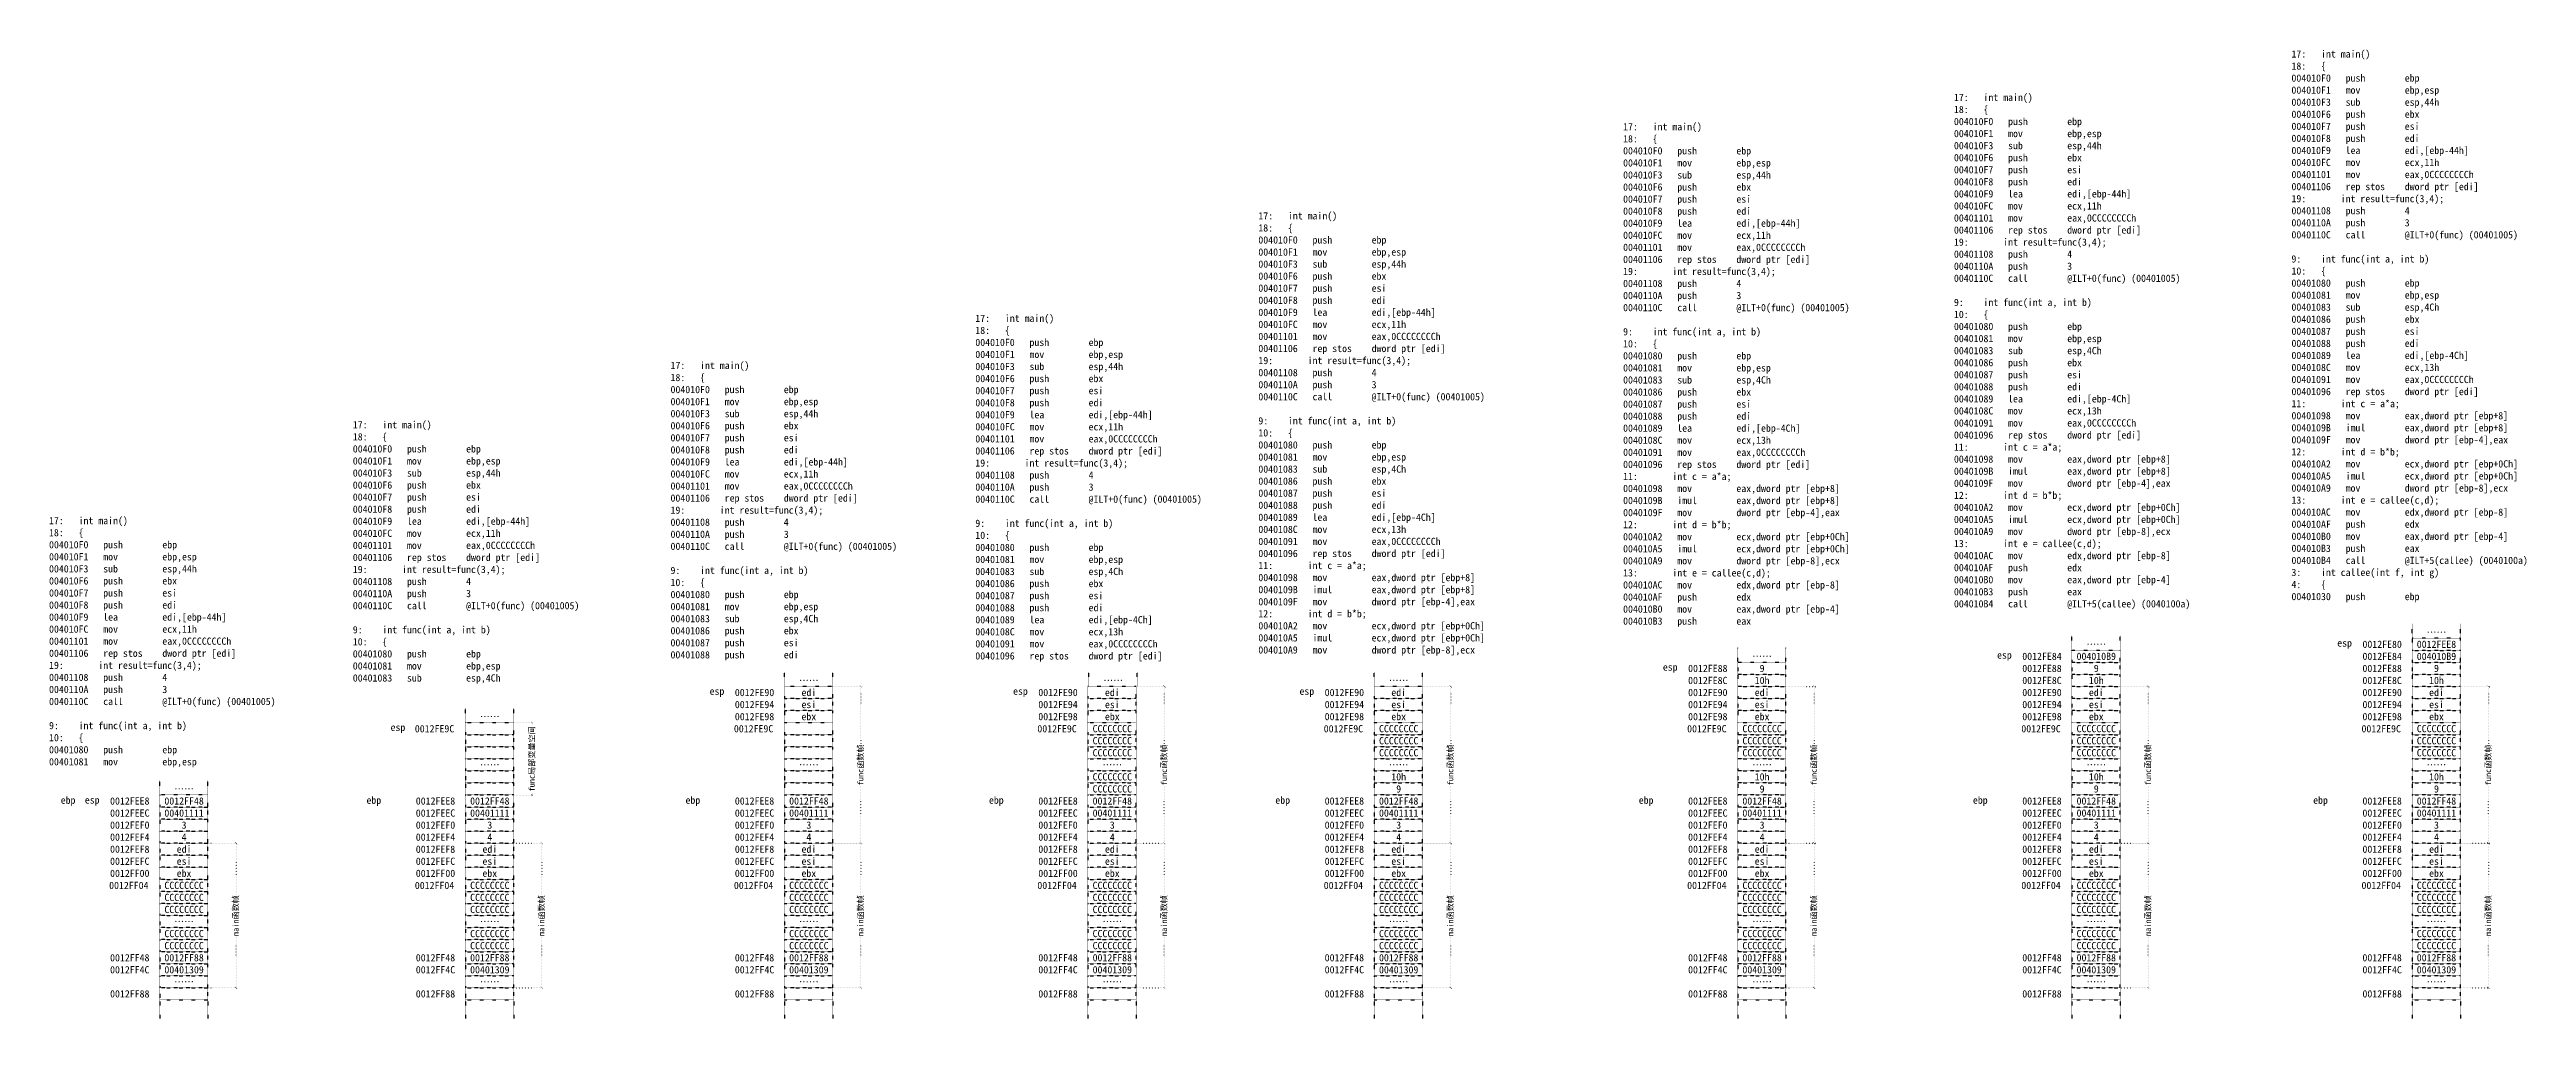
# Model space of a CAD drawing. Header units: millimetres. Extents: x 5369 to 27532, y 1174 to 4752.
# Drawn here: x 10214 to 15346, y 1390 to 3400 of the extents above; entities that cross this region are included whole.
import ezdxf

# ---------------------------------------------------------------- set-up
doc = ezdxf.new("R2010")
doc.units = ezdxf.units.MM
doc.linetypes.add('ACAD_ISO07W100', pattern=[3, 0, -3])
doc.linetypes.add('DOT', pattern=[0.25, 0, -0.25])
doc.styles.get("Standard").update_dxf_attribs({"font": ''})
doc.styles.add('w', font='', dxfattribs={"height": 15})
doc.styles.get('Standard').set_extended_font_data('SimSun')
doc.styles.get('w').set_extended_font_data('SimSun')
doc.dimstyles.new('w', dxfattribs={"dimscale": 3, "dimtxt": 4, "dimasz": 1.5, "dimexe": 1.25, "dimexo": 0.625, "dimtad": 0, "dimtxsty": 'Standard', "dimblk": 'ARCHTICK', "dimcen": 2.5, "dimclrd": 5, "dimclre": 5, "dimclrt": 5, "dimadec": 1, "dimazin": 0, "dimtfac": 1, "dimtmove": 0, "dimatfit": 3, "dimfxl": 1, "dimarcsym": 0})

msp = doc.modelspace()

# ---------------------------------------------------------------- texts
at = {"linetype": 'DOT', "style": 'w'}
for s, p in [('0012FE9C', (10971.259, 1983.934)), ('0012FE9C', (11632.29, 1983.934)), ('0012FE9C', (12261.029, 1983.934)), ('0012FE9C', (12854.373, 1983.934)), ('0012FE9C', (13607.339, 1983.934)), ('0012FE9C', (14299.725, 1983.934)), ('0012FE9C', (15004.58, 1983.934)), ('0012FF04', (10337.804, 1658.934)), ('0012FF04', (10971.259, 1658.934)), ('0012FF04', (11632.29, 1658.934)), ('0012FF04', (12261.029, 1658.934)), ('0012FF04', (12854.373, 1658.934)), ('0012FF04', (13607.339, 1658.934)), ('0012FF04', (14299.725, 1658.934)), ('0012FF04', (15004.58, 1658.934))]:
    msp.add_text(s, height=15, dxfattribs=at).set_placement(p)
at = {"linetype": 'DOT', "char_height": 15, "style": 'w'}
for s, insert, width, attachment_point in [('17:   int main()\\P18:   \\{\\P004010F0   push        ebp\\P004010F1   mov         ebp,esp\\P004010F3   sub         esp,44h\\P004010F6   push        ebx\\P004010F7   push        esi\\P004010F8   push        edi\\P004010F9   lea         edi,[ebp-44h]\\P004010FC   mov         ecx,11h\\P00401101   mov         eax,0CCCCCCCCh\\P00401106   rep stos    dword ptr [edi]\\P19:       int result=func(3,4);\\P00401108   push        4\\P0040110A   push        3\\P0040110C   call        @ILT+0(func) (00401005)\\P\\P9:    int func(int a, int b)\\P10:   \\{\\P00401080   push        ebp\\P00401081   mov         ebp,esp\\P00401083   sub         esp,4Ch\\P00401086   push        ebx\\P00401087   push        esi\\P00401088   push        edi\\P00401089   lea         edi,[ebp-4Ch]\\P0040108C   mov         ecx,13h\\P00401091   mov         eax,0CCCCCCCCh\\P00401096   rep stos    dword ptr [edi]\\P11:       int c = a*a;\\P00401098   mov         eax,dword ptr [ebp+8]\\P0040109B   imul        eax,dword ptr [ebp+8]\\P0040109F   mov         dword ptr [ebp-4],eax\\P12:       int d = b*b;\\P004010A2   mov         ecx,dword ptr [ebp+0Ch]\\P004010A5   imul        ecx,dword ptr [ebp+0Ch]\\P004010A9   mov         dword ptr [ebp-8],ecx\\P13:       int e = callee(c,d);\\P004010AC   mov         edx,dword ptr [ebp-8]\\P004010AF   push        edx\\P004010B0   mov         eax,dword ptr [ebp-4]\\P004010B3   push        eax\\P004010B4   call        @ILT+5(callee) (0040100a)\\P3:    int callee(int f, int g)\\P4:    \\{\\P00401030   push        ebp', (14859.433, 3398.276), 530.27265, 1), ('17:   int main()\\P18:   \\{\\P004010F0   push        ebp\\P004010F1   mov         ebp,esp\\P004010F3   sub         esp,44h\\P004010F6   push        ebx\\P004010F7   push        esi\\P004010F8   push        edi\\P004010F9   lea         edi,[ebp-44h]\\P004010FC   mov         ecx,11h\\P00401101   mov         eax,0CCCCCCCCh\\P00401106   rep stos    dword ptr [edi]\\P19:       int result=func(3,4);\\P00401108   push        4\\P0040110A   push        3\\P0040110C   call        @ILT+0(func) (00401005)\\P\\P9:    int func(int a, int b)\\P10:   \\{\\P00401080   push        ebp\\P00401081   mov         ebp,esp\\P00401083   sub         esp,4Ch\\P00401086   push        ebx\\P00401087   push        esi\\P00401088   push        edi\\P00401089   lea         edi,[ebp-4Ch]\\P0040108C   mov         ecx,13h\\P00401091   mov         eax,0CCCCCCCCh\\P00401096   rep stos    dword ptr [edi]\\P11:       int c = a*a;\\P00401098   mov         eax,dword ptr [ebp+8]\\P0040109B   imul        eax,dword ptr [ebp+8]\\P0040109F   mov         dword ptr [ebp-4],eax\\P12:       int d = b*b;\\P004010A2   mov         ecx,dword ptr [ebp+0Ch]\\P004010A5   imul        ecx,dword ptr [ebp+0Ch]\\P004010A9   mov         dword ptr [ebp-8],ecx\\P13:       int e = callee(c,d);\\P004010AC   mov         edx,dword ptr [ebp-8]\\P004010AF   push        edx\\P004010B0   mov         eax,dword ptr [ebp-4]\\P004010B3   push        eax\\P004010B4   call        @ILT+5(callee) (0040100a)', (14160.113, 3308.167), 530.27265, 1), ('17:   int main()\\P18:   \\{\\P004010F0   push        ebp\\P004010F1   mov         ebp,esp\\P004010F3   sub         esp,44h\\P004010F6   push        ebx\\P004010F7   push        esi\\P004010F8   push        edi\\P004010F9   lea         edi,[ebp-44h]\\P004010FC   mov         ecx,11h\\P00401101   mov         eax,0CCCCCCCCh\\P00401106   rep stos    dword ptr [edi]\\P19:       int result=func(3,4);\\P00401108   push        4\\P0040110A   push        3\\P0040110C   call        @ILT+0(func) (00401005)\\P\\P9:    int func(int a, int b)\\P10:   \\{\\P00401080   push        ebp\\P00401081   mov         ebp,esp\\P00401083   sub         esp,4Ch\\P00401086   push        ebx\\P00401087   push        esi\\P00401088   push        edi\\P00401089   lea         edi,[ebp-4Ch]\\P0040108C   mov         ecx,13h\\P00401091   mov         eax,0CCCCCCCCh\\P00401096   rep stos    dword ptr [edi]\\P11:       int c = a*a;\\P00401098   mov         eax,dword ptr [ebp+8]\\P0040109B   imul        eax,dword ptr [ebp+8]\\P0040109F   mov         dword ptr [ebp-4],eax\\P12:       int d = b*b;\\P004010A2   mov         ecx,dword ptr [ebp+0Ch]\\P004010A5   imul        ecx,dword ptr [ebp+0Ch]\\P004010A9   mov         dword ptr [ebp-8],ecx\\P13:       int e = callee(c,d);\\P004010AC   mov         edx,dword ptr [ebp-8]\\P004010AF   push        edx\\P004010B0   mov         eax,dword ptr [ebp-4]\\P004010B3   push        eax', (13474.647, 3247.342), 530.27265, 1), ('17:   int main()\\P18:   \\{\\P004010F0   push        ebp\\P004010F1   mov         ebp,esp\\P004010F3   sub         esp,44h\\P004010F6   push        ebx\\P004010F7   push        esi\\P004010F8   push        edi\\P004010F9   lea         edi,[ebp-44h]\\P004010FC   mov         ecx,11h\\P00401101   mov         eax,0CCCCCCCCh\\P00401106   rep stos    dword ptr [edi]\\P19:       int result=func(3,4);\\P00401108   push        4\\P0040110A   push        3\\P0040110C   call        @ILT+0(func) (00401005)\\P\\P9:    int func(int a, int b)\\P10:   \\{\\P00401080   push        ebp\\P00401081   mov         ebp,esp\\P00401083   sub         esp,4Ch\\P00401086   push        ebx\\P00401087   push        esi\\P00401088   push        edi\\P00401089   lea         edi,[ebp-4Ch]\\P0040108C   mov         ecx,13h\\P00401091   mov         eax,0CCCCCCCCh\\P00401096   rep stos    dword ptr [edi]\\P11:       int c = a*a;\\P00401098   mov         eax,dword ptr [ebp+8]\\P0040109B   imul        eax,dword ptr [ebp+8]\\P0040109F   mov         dword ptr [ebp-4],eax\\P12:       int d = b*b;\\P004010A2   mov         ecx,dword ptr [ebp+0Ch]\\P004010A5   imul        ecx,dword ptr [ebp+0Ch]\\P004010A9   mov         dword ptr [ebp-8],ecx', (12718.913, 3062.535), 530.27265, 1), ('17:   int main()\\P18:   \\{\\P004010F0   push        ebp\\P004010F1   mov         ebp,esp\\P004010F3   sub         esp,44h\\P004010F6   push        ebx\\P004010F7   push        esi\\P004010F8   push        edi\\P004010F9   lea         edi,[ebp-44h]\\P004010FC   mov         ecx,11h\\P00401101   mov         eax,0CCCCCCCCh\\P00401106   rep stos    dword ptr [edi]\\P19:       int result=func(3,4);\\P00401108   push        4\\P0040110A   push        3\\P0040110C   call        @ILT+0(func) (00401005)\\P\\P9:    int func(int a, int b)\\P10:   \\{\\P00401080   push        ebp\\P00401081   mov         ebp,esp\\P00401083   sub         esp,4Ch\\P00401086   push        ebx\\P00401087   push        esi\\P00401088   push        edi\\P00401089   lea         edi,[ebp-4Ch]\\P0040108C   mov         ecx,13h\\P00401091   mov         eax,0CCCCCCCCh\\P00401096   rep stos    dword ptr [edi]', (12132.488, 2850.092), 530.27265, 1), ('17:   int main()\\P18:   \\{\\P004010F0   push        ebp\\P004010F1   mov         ebp,esp\\P004010F3   sub         esp,44h\\P004010F6   push        ebx\\P004010F7   push        esi\\P004010F8   push        edi\\P004010F9   lea         edi,[ebp-44h]\\P004010FC   mov         ecx,11h\\P00401101   mov         eax,0CCCCCCCCh\\P00401106   rep stos    dword ptr [edi]\\P19:       int result=func(3,4);\\P00401108   push        4\\P0040110A   push        3\\P0040110C   call        @ILT+0(func) (00401005)\\P\\P9:    int func(int a, int b)\\P10:   \\{\\P00401080   push        ebp\\P00401081   mov         ebp,esp\\P00401083   sub         esp,4Ch\\P00401086   push        ebx\\P00401087   push        esi\\P00401088   push        edi', (11500.982, 2752.295), 530.27265, 1), ('17:   int main()\\P18:   \\{\\P004010F0   push        ebp\\P004010F1   mov         ebp,esp\\P004010F3   sub         esp,44h\\P004010F6   push        ebx\\P004010F7   push        esi\\P004010F8   push        edi\\P004010F9   lea         edi,[ebp-44h]\\P004010FC   mov         ecx,11h\\P00401101   mov         eax,0CCCCCCCCh\\P00401106   rep stos    dword ptr [edi]\\P19:       int result=func(3,4);\\P00401108   push        4\\P0040110A   push        3\\P0040110C   call        @ILT+0(func) (00401005)\\P\\P9:    int func(int a, int b)\\P10:   \\{\\P00401080   push        ebp\\P00401081   mov         ebp,esp\\P00401083   sub         esp,4Ch', (10842.718, 2629.265), 530.27265, 1), ('17:   int main()\\P18:   \\{\\P004010F0   push        ebp\\P004010F1   mov         ebp,esp\\P004010F3   sub         esp,44h\\P004010F6   push        ebx\\P004010F7   push        esi\\P004010F8   push        edi\\P004010F9   lea         edi,[ebp-44h]\\P004010FC   mov         ecx,11h\\P00401101   mov         eax,0CCCCCCCCh\\P00401106   rep stos    dword ptr [edi]\\P19:       int result=func(3,4);\\P00401108   push        4\\P0040110A   push        3\\P0040110C   call        @ILT+0(func) (00401005)\\P\\P9:    int func(int a, int b)\\P10:   \\{\\P00401080   push        ebp\\P00401081   mov         ebp,esp', (10213.317, 2430.516), 530.27265, 1), ('{\\C5;……}', (14455.031, 2166.434), 101.04447, 5), ('{\\C1;esp}', (14969.549, 2167.031), 101.04447, 5), ('0012FE80', (15047.371, 2166.434), 101.04447, 5), ('{\\C5;0012FEE8}', (15159.885, 2166.434), 101.04447, 5), ('{\\C5;……}', (15159.885, 2191.434), 101.04447, 5), ('{\\C1;esp}', (13572.309, 2117.031), 101.04447, 5), ('0012FE88', (13650.131, 2116.434), 101.04447, 5), ('{\\C5;……}', (13762.645, 2141.434), 101.04447, 5), ('{\\C5;9}', (13762.645, 2116.434), 101.04447, 5), ('{\\C1;esp}', (14264.694, 2142.031), 101.04447, 5), ('0012FE84', (14342.516, 2141.434), 101.04447, 5), ('0012FE88', (14342.516, 2116.434), 101.04447, 5), ('{\\C5;004010B9}', (14455.031, 2141.434), 101.04447, 5), ('{\\C5;9}', (14455.031, 2116.434), 101.04447, 5), ('0012FE84', (15047.371, 2141.434), 101.04447, 5), ('0012FE88', (15047.371, 2116.434), 101.04447, 5), ('{\\C5;004010B9}', (15159.885, 2141.434), 101.04447, 5), ('{\\C5;9}', (15159.885, 2116.434), 101.04447, 5), ('{\\C1;esp}', (11597.26, 2067.031), 101.04447, 5), ('0012FE90', (11675.082, 2066.434), 101.04447, 5), ('{\\C5;……}', (11787.596, 2091.434), 101.04447, 5), ('{\\C5;edi}', (11787.596, 2066.434), 101.04447, 5), ('{\\C1;esp}', (12225.998, 2067.031), 101.04447, 5), ('0012FE90', (12303.821, 2066.434), 101.04447, 5), ('{\\C5;……}', (12418.21, 2091.434), 101.04447, 5), ('{\\C5;edi}', (12416.335, 2066.434), 101.04447, 5), ('{\\C1;esp}', (12819.342, 2067.031), 101.04447, 5), ('0012FE90', (12897.165, 2066.434), 101.04447, 5), ('{\\C5;……}', (13009.679, 2091.434), 101.04447, 5), ('{\\C5;edi}', (13009.679, 2066.434), 101.04447, 5), ('0012FE8C', (13650.131, 2091.434), 101.04447, 5), ('0012FE90', (13650.131, 2066.434), 101.04447, 5), ('{\\C5;edi}', (13762.645, 2066.434), 101.04447, 5), ('{\\C5;10h}', (13762.645, 2091.434), 101.04447, 5), ('0012FE8C', (14342.516, 2091.434), 101.04447, 5), ('0012FE90', (14342.516, 2066.434), 101.04447, 5), ('{\\C5;edi}', (14455.031, 2066.434), 101.04447, 5), ('{\\C5;10h}', (14455.031, 2091.434), 101.04447, 5), ('0012FE8C', (15047.371, 2091.434), 101.04447, 5), ('0012FE90', (15047.371, 2066.434), 101.04447, 5), ('{\\C5;edi}', (15159.885, 2066.434), 101.04447, 5), ('{\\C5;10h}', (15159.885, 2091.434), 101.04447, 5), ('{\\C5;……}', (11126.564, 2016.434), 101.04447, 5), ('0012FE94', (11675.082, 2041.434), 101.04447, 5), ('0012FE98', (11675.082, 2016.434), 101.04447, 5), ('{\\C5;esi}', (11787.596, 2041.434), 101.04447, 5), ('{\\C5;ebx}', (11787.596, 2016.434), 101.04447, 5), ('0012FE94', (12303.821, 2041.434), 101.04447, 5), ('0012FE98', (12303.821, 2016.434), 101.04447, 5), ('{\\C5;esi}', (12416.335, 2041.434), 101.04447, 5), ('{\\C5;ebx}', (12416.335, 2016.434), 101.04447, 5), ('0012FE94', (12897.165, 2041.434), 101.04447, 5), ('0012FE98', (12897.165, 2016.434), 101.04447, 5), ('{\\C5;esi}', (13009.679, 2041.434), 101.04447, 5), ('{\\C5;ebx}', (13009.679, 2016.434), 101.04447, 5), ('0012FE94', (13650.131, 2041.434), 101.04447, 5), ('0012FE98', (13650.131, 2016.434), 101.04447, 5), ('{\\C5;esi}', (13762.645, 2041.434), 101.04447, 5), ('{\\C5;ebx}', (13762.645, 2016.434), 101.04447, 5), ('0012FE94', (14342.516, 2041.434), 101.04447, 5), ('0012FE98', (14342.516, 2016.434), 101.04447, 5), ('{\\C5;esi}', (14455.031, 2041.434), 101.04447, 5), ('{\\C5;ebx}', (14455.031, 2016.434), 101.04447, 5), ('0012FE94', (15047.371, 2041.434), 101.04447, 5), ('0012FE98', (15047.371, 2016.434), 101.04447, 5), ('{\\C5;esi}', (15159.885, 2041.434), 101.04447, 5), ('{\\C5;ebx}', (15159.885, 2016.434), 101.04447, 5), ('{\\C1;esp}', (10936.228, 1992.092), 101.04447, 5), ('{\\C5;CCCCCCCC}', (12416.335, 1991.434), 101.04447, 5), ('{\\C5;CCCCCCCC}', (12416.335, 1966.434), 101.04447, 5), ('{\\C5;CCCCCCCC}', (13009.679, 1991.434), 101.04447, 5), ('{\\C5;CCCCCCCC}', (13009.679, 1966.434), 101.04447, 5), ('{\\C5;CCCCCCCC}', (13762.645, 1991.434), 101.04447, 5), ('{\\C5;CCCCCCCC}', (13762.645, 1966.434), 101.04447, 5), ('{\\C5;CCCCCCCC}', (14455.031, 1991.434), 101.04447, 5), ('{\\C5;CCCCCCCC}', (14455.031, 1966.434), 101.04447, 5), ('{\\C5;CCCCCCCC}', (15159.885, 1991.434), 101.04447, 5), ('{\\C5;CCCCCCCC}', (15159.885, 1966.434), 101.04447, 5), ('{\\C5;……}', (11126.564, 1916.434), 101.04447, 5), ('{\\C5;……}', (11787.596, 1916.434), 101.04447, 5), ('{\\C5;CCCCCCCC}', (12416.335, 1941.434), 101.04447, 5), ('{\\C5;CCCCCCCC}', (12416.335, 1891.434), 101.04447, 5), ('{\\C5;……}', (12416.335, 1916.434), 101.04447, 5), ('{\\C5;CCCCCCCC}', (13009.679, 1941.434), 101.04447, 5), ('{\\C5;……}', (13009.679, 1916.434), 101.04447, 5), ('{\\C5;10h}', (13009.679, 1891.434), 101.04447, 5), ('{\\C5;CCCCCCCC}', (13762.645, 1941.434), 101.04447, 5), ('{\\C5;……}', (13762.645, 1916.434), 101.04447, 5), ('{\\C5;10h}', (13762.645, 1891.434), 101.04447, 5), ('{\\C5;CCCCCCCC}', (14455.031, 1941.434), 101.04447, 5), ('{\\C5;……}', (14455.031, 1916.434), 101.04447, 5), ('{\\C5;10h}', (14455.031, 1891.434), 101.04447, 5), ('{\\C5;CCCCCCCC}', (15159.885, 1941.434), 101.04447, 5), ('{\\C5;……}', (15159.885, 1916.434), 101.04447, 5), ('{\\C5;10h}', (15159.885, 1891.434), 101.04447, 5), ('{\\C1;ebp}', (10252.826, 1841.06), 101.04447, 5), ('0012FEE8', (10380.596, 1841.434), 101.04447, 5), ('{\\C5;0012FF48}', (10493.11, 1841.434), 101.04447, 5), ('{\\C5;……}', (10493.11, 1866.434), 101.04447, 5), ('{\\C1;ebp}', (10886.281, 1841.06), 101.04447, 5), ('0012FEE8', (11014.05, 1841.434), 101.04447, 5), ('{\\C5;0012FF48}', (11126.564, 1841.434), 101.04447, 5), ('{\\C1;ebp}', (11547.313, 1841.06), 101.04447, 5), ('0012FEE8', (11675.082, 1841.434), 101.04447, 5), ('{\\C5;0012FF48}', (11787.596, 1841.434), 101.04447, 5), ('{\\C1;ebp}', (12176.051, 1841.06), 101.04447, 5), ('0012FEE8', (12303.821, 1841.434), 101.04447, 5), ('{\\C5;CCCCCCCC}', (12416.335, 1866.434), 101.04447, 5), ('{\\C5;0012FF48}', (12416.335, 1841.434), 101.04447, 5), ('{\\C1;ebp}', (12769.395, 1841.06), 101.04447, 5), ('0012FEE8', (12897.165, 1841.434), 101.04447, 5), ('{\\C5;0012FF48}', (13009.679, 1841.434), 101.04447, 5), ('{\\C5;9}', (13009.679, 1866.434), 101.04447, 5), ('{\\C1;ebp}', (13522.361, 1841.06), 101.04447, 5), ('0012FEE8', (13650.131, 1841.434), 101.04447, 5), ('{\\C5;0012FF48}', (13762.645, 1841.434), 101.04447, 5), ('{\\C5;9}', (13762.645, 1866.434), 101.04447, 5), ('{\\C1;ebp}', (14214.747, 1841.06), 101.04447, 5), ('0012FEE8', (14342.516, 1841.434), 101.04447, 5), ('{\\C5;0012FF48}', (14455.031, 1841.434), 101.04447, 5), ('{\\C5;9}', (14455.031, 1866.434), 101.04447, 5), ('{\\C1;ebp}', (14919.602, 1841.06), 101.04447, 5), ('0012FEE8', (15047.371, 1841.434), 101.04447, 5), ('{\\C5;0012FF48}', (15159.885, 1841.434), 101.04447, 5), ('{\\C5;9}', (15159.885, 1866.434), 101.04447, 5), ('{\\C1;esp}', (10302.773, 1841.434), 101.04447, 5), ('0012FEEC', (10380.596, 1816.434), 101.04447, 5), ('0012FEF0', (10380.596, 1791.434), 101.04447, 5), ('{\\C5;00401111}', (10493.11, 1816.434), 101.04447, 5), ('{\\C5;3}', (10493.11, 1791.434), 101.04447, 5), ('0012FEEC', (11014.05, 1816.434), 101.04447, 5), ('0012FEF0', (11014.05, 1791.434), 101.04447, 5), ('{\\C5;00401111}', (11126.564, 1816.434), 101.04447, 5), ('{\\C5;3}', (11126.564, 1791.434), 101.04447, 5), ('0012FEEC', (11675.082, 1816.434), 101.04447, 5), ('0012FEF0', (11675.082, 1791.434), 101.04447, 5), ('{\\C5;00401111}', (11787.596, 1816.434), 101.04447, 5), ('{\\C5;3}', (11787.596, 1791.434), 101.04447, 5), ('0012FEEC', (12303.821, 1816.434), 101.04447, 5), ('0012FEF0', (12303.821, 1791.434), 101.04447, 5), ('{\\C5;00401111}', (12416.335, 1816.434), 101.04447, 5), ('{\\C5;3}', (12416.335, 1791.434), 101.04447, 5), ('0012FEEC', (12897.165, 1816.434), 101.04447, 5), ('0012FEF0', (12897.165, 1791.434), 101.04447, 5), ('{\\C5;00401111}', (13009.679, 1816.434), 101.04447, 5), ('{\\C5;3}', (13009.679, 1791.434), 101.04447, 5), ('0012FEEC', (13650.131, 1816.434), 101.04447, 5), ('0012FEF0', (13650.131, 1791.434), 101.04447, 5), ('{\\C5;00401111}', (13762.645, 1816.434), 101.04447, 5), ('{\\C5;3}', (13762.645, 1791.434), 101.04447, 5), ('0012FEEC', (14342.516, 1816.434), 101.04447, 5), ('0012FEF0', (14342.516, 1791.434), 101.04447, 5), ('{\\C5;00401111}', (14455.031, 1816.434), 101.04447, 5), ('{\\C5;3}', (14455.031, 1791.434), 101.04447, 5), ('0012FEEC', (15047.371, 1816.434), 101.04447, 5), ('0012FEF0', (15047.371, 1791.434), 101.04447, 5), ('{\\C5;00401111}', (15159.885, 1816.434), 101.04447, 5), ('{\\C5;3}', (15159.885, 1791.434), 101.04447, 5), ('0012FEF4', (10380.596, 1766.434), 101.04447, 5), ('0012FEF8', (10380.596, 1741.434), 101.04447, 5), ('{\\C5;edi}', (10493.11, 1741.434), 101.04447, 5), ('{\\C5;4}', (10493.11, 1766.434), 101.04447, 5), ('0012FEF4', (11014.05, 1766.434), 101.04447, 5), ('0012FEF8', (11014.05, 1741.434), 101.04447, 5), ('{\\C5;edi}', (11126.564, 1741.434), 101.04447, 5), ('{\\C5;4}', (11126.564, 1766.434), 101.04447, 5), ('0012FEF4', (11675.082, 1766.434), 101.04447, 5), ('0012FEF8', (11675.082, 1741.434), 101.04447, 5), ('{\\C5;edi}', (11787.596, 1741.434), 101.04447, 5), ('{\\C5;4}', (11787.596, 1766.434), 101.04447, 5), ('0012FEF4', (12303.821, 1766.434), 101.04447, 5), ('0012FEF8', (12303.821, 1741.434), 101.04447, 5), ('{\\C5;edi}', (12416.335, 1741.434), 101.04447, 5), ('{\\C5;4}', (12416.335, 1766.434), 101.04447, 5), ('0012FEF4', (12897.165, 1766.434), 101.04447, 5), ('0012FEF8', (12897.165, 1741.434), 101.04447, 5), ('{\\C5;edi}', (13009.679, 1741.434), 101.04447, 5), ('{\\C5;4}', (13009.679, 1766.434), 101.04447, 5), ('0012FEF4', (13650.131, 1766.434), 101.04447, 5), ('0012FEF8', (13650.131, 1741.434), 101.04447, 5), ('{\\C5;edi}', (13762.645, 1741.434), 101.04447, 5), ('{\\C5;4}', (13762.645, 1766.434), 101.04447, 5), ('0012FEF4', (14342.516, 1766.434), 101.04447, 5), ('0012FEF8', (14342.516, 1741.434), 101.04447, 5), ('{\\C5;edi}', (14455.031, 1741.434), 101.04447, 5), ('{\\C5;4}', (14455.031, 1766.434), 101.04447, 5), ('0012FEF4', (15047.371, 1766.434), 101.04447, 5), ('0012FEF8', (15047.371, 1741.434), 101.04447, 5), ('{\\C5;edi}', (15159.885, 1741.434), 101.04447, 5), ('{\\C5;4}', (15159.885, 1766.434), 101.04447, 5), ('0012FEFC', (10380.596, 1716.434), 101.04447, 5), ('0012FF00', (10380.596, 1691.434), 101.04447, 5), ('{\\C5;esi}', (10493.11, 1716.434), 101.04447, 5), ('{\\C5;ebx}', (10493.11, 1691.434), 101.04447, 5), ('0012FEFC', (11014.05, 1716.434), 101.04447, 5), ('0012FF00', (11014.05, 1691.434), 101.04447, 5), ('{\\C5;esi}', (11126.564, 1716.434), 101.04447, 5), ('{\\C5;ebx}', (11126.564, 1691.434), 101.04447, 5), ('0012FEFC', (11675.082, 1716.434), 101.04447, 5), ('0012FF00', (11675.082, 1691.434), 101.04447, 5), ('{\\C5;esi}', (11787.596, 1716.434), 101.04447, 5), ('{\\C5;ebx}', (11787.596, 1691.434), 101.04447, 5), ('0012FEFC', (12303.821, 1716.434), 101.04447, 5), ('0012FF00', (12303.821, 1691.434), 101.04447, 5), ('{\\C5;esi}', (12416.335, 1716.434), 101.04447, 5), ('{\\C5;ebx}', (12416.335, 1691.434), 101.04447, 5), ('0012FEFC', (12897.165, 1716.434), 101.04447, 5), ('0012FF00', (12897.165, 1691.434), 101.04447, 5), ('{\\C5;esi}', (13009.679, 1716.434), 101.04447, 5), ('{\\C5;ebx}', (13009.679, 1691.434), 101.04447, 5), ('0012FEFC', (13650.131, 1716.434), 101.04447, 5), ('0012FF00', (13650.131, 1691.434), 101.04447, 5), ('{\\C5;esi}', (13762.645, 1716.434), 101.04447, 5), ('{\\C5;ebx}', (13762.645, 1691.434), 101.04447, 5), ('0012FEFC', (14342.516, 1716.434), 101.04447, 5), ('0012FF00', (14342.516, 1691.434), 101.04447, 5), ('{\\C5;esi}', (14455.031, 1716.434), 101.04447, 5), ('{\\C5;ebx}', (14455.031, 1691.434), 101.04447, 5), ('0012FEFC', (15047.371, 1716.434), 101.04447, 5), ('0012FF00', (15047.371, 1691.434), 101.04447, 5), ('{\\C5;esi}', (15159.885, 1716.434), 101.04447, 5), ('{\\C5;ebx}', (15159.885, 1691.434), 101.04447, 5), ('{\\C5;CCCCCCCC}', (10493.11, 1666.434), 101.04447, 5), ('{\\C5;CCCCCCCC}', (10493.11, 1641.434), 101.04447, 5), ('{\\C5;CCCCCCCC}', (11126.564, 1666.434), 101.04447, 5), ('{\\C5;CCCCCCCC}', (11126.564, 1641.434), 101.04447, 5), ('{\\C5;CCCCCCCC}', (11787.596, 1666.434), 101.04447, 5), ('{\\C5;CCCCCCCC}', (11787.596, 1641.434), 101.04447, 5), ('{\\C5;CCCCCCCC}', (12416.335, 1666.434), 101.04447, 5), ('{\\C5;CCCCCCCC}', (12416.335, 1641.434), 101.04447, 5), ('{\\C5;CCCCCCCC}', (13009.679, 1666.434), 101.04447, 5), ('{\\C5;CCCCCCCC}', (13009.679, 1641.434), 101.04447, 5), ('{\\C5;CCCCCCCC}', (13762.645, 1666.434), 101.04447, 5), ('{\\C5;CCCCCCCC}', (13762.645, 1641.434), 101.04447, 5), ('{\\C5;CCCCCCCC}', (14455.031, 1666.434), 101.04447, 5), ('{\\C5;CCCCCCCC}', (14455.031, 1641.434), 101.04447, 5), ('{\\C5;CCCCCCCC}', (15159.885, 1666.434), 101.04447, 5), ('{\\C5;CCCCCCCC}', (15159.885, 1641.434), 101.04447, 5), ('{\\C5;CCCCCCCC}', (10493.11, 1616.434), 101.04447, 5), ('{\\C5;……}', (10493.11, 1591.434), 101.04447, 5), ('{\\C5;CCCCCCCC}', (11126.564, 1616.434), 101.04447, 5), ('{\\C5;……}', (11126.564, 1591.434), 101.04447, 5), ('{\\C5;CCCCCCCC}', (11787.596, 1616.434), 101.04447, 5), ('{\\C5;……}', (11787.596, 1591.434), 101.04447, 5), ('{\\C5;CCCCCCCC}', (12416.335, 1616.434), 101.04447, 5), ('{\\C5;……}', (12416.335, 1591.434), 101.04447, 5), ('{\\C5;CCCCCCCC}', (13009.679, 1616.434), 101.04447, 5), ('{\\C5;……}', (13009.679, 1591.434), 101.04447, 5), ('{\\C5;CCCCCCCC}', (13762.645, 1616.434), 101.04447, 5), ('{\\C5;……}', (13762.645, 1591.434), 101.04447, 5), ('{\\C5;CCCCCCCC}', (14455.031, 1616.434), 101.04447, 5), ('{\\C5;……}', (14455.031, 1591.434), 101.04447, 5), ('{\\C5;CCCCCCCC}', (15159.885, 1616.434), 101.04447, 5), ('{\\C5;……}', (15159.885, 1591.434), 101.04447, 5), ('{\\C5;CCCCCCCC}', (10493.11, 1566.434), 101.04447, 5), ('{\\C5;CCCCCCCC}', (10493.11, 1541.434), 101.04447, 5), ('{\\C5;CCCCCCCC}', (11126.564, 1566.434), 101.04447, 5), ('{\\C5;CCCCCCCC}', (11126.564, 1541.434), 101.04447, 5), ('{\\C5;CCCCCCCC}', (11787.596, 1566.434), 101.04447, 5), ('{\\C5;CCCCCCCC}', (11787.596, 1541.434), 101.04447, 5), ('{\\C5;CCCCCCCC}', (12416.335, 1566.434), 101.04447, 5), ('{\\C5;CCCCCCCC}', (12416.335, 1541.434), 101.04447, 5), ('{\\C5;CCCCCCCC}', (13009.679, 1566.434), 101.04447, 5), ('{\\C5;CCCCCCCC}', (13009.679, 1541.434), 101.04447, 5), ('{\\C5;CCCCCCCC}', (13762.645, 1566.434), 101.04447, 5), ('{\\C5;CCCCCCCC}', (13762.645, 1541.434), 101.04447, 5), ('{\\C5;CCCCCCCC}', (14455.031, 1566.434), 101.04447, 5), ('{\\C5;CCCCCCCC}', (14455.031, 1541.434), 101.04447, 5), ('{\\C5;CCCCCCCC}', (15159.885, 1566.434), 101.04447, 5), ('{\\C5;CCCCCCCC}', (15159.885, 1541.434), 101.04447, 5), ('0012FF48', (10380.596, 1516.382), 101.04447, 5), ('0012FF4C', (10380.596, 1491.434), 101.04447, 5), ('{\\C5;0012FF88}', (10493.11, 1516.434), 101.04447, 5), ('{\\C5;00401309}', (10493.11, 1491.434), 101.04447, 5), ('0012FF48', (11014.05, 1516.382), 101.04447, 5), ('0012FF4C', (11014.05, 1491.434), 101.04447, 5), ('{\\C5;0012FF88}', (11126.564, 1516.434), 101.04447, 5), ('{\\C5;00401309}', (11126.564, 1491.434), 101.04447, 5), ('0012FF48', (11675.082, 1516.382), 101.04447, 5), ('0012FF4C', (11675.082, 1491.434), 101.04447, 5), ('{\\C5;0012FF88}', (11787.596, 1516.434), 101.04447, 5), ('{\\C5;00401309}', (11787.596, 1491.434), 101.04447, 5), ('0012FF48', (12303.821, 1516.382), 101.04447, 5), ('0012FF4C', (12303.821, 1491.434), 101.04447, 5), ('{\\C5;0012FF88}', (12416.335, 1516.434), 101.04447, 5), ('{\\C5;00401309}', (12416.335, 1491.434), 101.04447, 5), ('0012FF48', (12897.165, 1516.382), 101.04447, 5), ('0012FF4C', (12897.165, 1491.434), 101.04447, 5), ('{\\C5;0012FF88}', (13009.679, 1516.434), 101.04447, 5), ('{\\C5;00401309}', (13009.679, 1491.434), 101.04447, 5), ('0012FF48', (13650.131, 1516.382), 101.04447, 5), ('0012FF4C', (13650.131, 1491.434), 101.04447, 5), ('{\\C5;0012FF88}', (13762.645, 1516.434), 101.04447, 5), ('{\\C5;00401309}', (13762.645, 1491.434), 101.04447, 5), ('0012FF48', (14342.516, 1516.382), 101.04447, 5), ('0012FF4C', (14342.516, 1491.434), 101.04447, 5), ('{\\C5;0012FF88}', (14455.031, 1516.434), 101.04447, 5), ('{\\C5;00401309}', (14455.031, 1491.434), 101.04447, 5), ('0012FF48', (15047.371, 1516.382), 101.04447, 5), ('0012FF4C', (15047.371, 1491.434), 101.04447, 5), ('{\\C5;0012FF88}', (15159.885, 1516.434), 101.04447, 5), ('{\\C5;00401309}', (15159.885, 1491.434), 101.04447, 5), ('0012FF88', (10380.596, 1441.434), 101.04447, 5), ('{\\C5;……}', (10493.11, 1466.434), 101.04447, 5), ('0012FF88', (11014.05, 1441.434), 101.04447, 5), ('{\\C5;……}', (11126.564, 1466.434), 101.04447, 5), ('0012FF88', (11675.082, 1441.434), 101.04447, 5), ('{\\C5;……}', (11787.596, 1466.434), 101.04447, 5), ('0012FF88', (12303.821, 1441.434), 101.04447, 5), ('{\\C5;……}', (12416.335, 1466.434), 101.04447, 5), ('0012FF88', (12897.165, 1441.434), 101.04447, 5), ('{\\C5;……}', (13009.679, 1466.434), 101.04447, 5), ('0012FF88', (13650.131, 1441.434), 101.04447, 5), ('{\\C5;……}', (13762.645, 1466.434), 101.04447, 5), ('0012FF88', (14342.516, 1441.434), 101.04447, 5), ('{\\C5;……}', (14455.031, 1466.434), 101.04447, 5), ('0012FF88', (15047.371, 1441.434), 101.04447, 5), ('{\\C5;……}', (15159.885, 1466.434), 101.04447, 5)]:
    msp.add_mtext(s, dxfattribs=dict(at, insert=insert, width=width, attachment_point=attachment_point))

# ---------------------------------------------------------------- blocks, each defined once
blk = doc.blocks.new('b')
at = {"linetype": 'DOT'}
blk.add_lwpolyline([(-100, 0), (0, 0), (0, 25), (-100, 25)], close=True, dxfattribs=at)
blk = doc.blocks.new('_ArchTick')
at = {"color": 0, "linetype": 'ByBlock', "const_width": 0.15}
blk.add_lwpolyline([(-0.5, -0.5), (0.5, 0.5)], dxfattribs=at)
blk = doc.blocks.new('*D17')
at = {"color": 5, "linetype": 'ACAD_ISO07W100', "lineweight": -2}
for p, q in [((11177.9, 2003.9), (11217.9, 2003.9)), ((11214.2, 2003.9), (11214.2, 1997.8)), ((11177.9, 1853.9), (11217.9, 1853.9)), ((11214.2, 1853.9), (11214.2, 1860.1))]:
    blk.add_line(p, q, dxfattribs=at)
at = {"layer": 'Defpoints', "color": 0, "linetype": 'DOT'}
for p in [(11176, 2003.9), (11176, 1853.9), (11214.2, 1853.9)]:
    blk.add_point(p, dxfattribs=at)
at = {"color": 5, "linetype": 'DOT', "lineweight": -2, "xscale": 4.5, "yscale": 4.5, "zscale": 4.5}
for p, rotation in [((11214.2, 2003.9), 90), ((11214.2, 1853.9), 270)]:
    blk.add_blockref('_ArchTick', p, dxfattribs=dict(at, rotation=rotation))
at = {"color": 5, "linetype": 'DOT', "insert": (11214.2, 1928.9), "char_height": 12, "attachment_point": 5, "rotation": 90}
blk.add_mtext('func局部变量空间', dxfattribs=at)
blk = doc.blocks.new('*D25')
at = {"color": 5, "linetype": 'ACAD_ISO07W100', "lineweight": -2}
for p, q in [((10542.6, 1753.9), (10604.6, 1753.9)), ((10600.8, 1753.9), (10600.8, 1648)), ((10600.8, 1453.9), (10600.8, 1559.9)), ((10542.6, 1453.9), (10604.6, 1453.9))]:
    blk.add_line(p, q, dxfattribs=at)
at = {"layer": 'Defpoints', "color": 0, "linetype": 'DOT'}
for p in [(10540.7, 1753.9), (10540.7, 1453.9), (10600.8, 1453.9)]:
    blk.add_point(p, dxfattribs=at)
at = {"color": 5, "linetype": 'DOT', "lineweight": -2, "xscale": 4.5, "yscale": 4.5, "zscale": 4.5}
for p, rotation in [((10600.8, 1753.9), 90), ((10600.8, 1453.9), 270)]:
    blk.add_blockref('_ArchTick', p, dxfattribs=dict(at, rotation=rotation))
at = {"color": 5, "linetype": 'DOT', "insert": (10600.8, 1603.9), "char_height": 12, "attachment_point": 5, "rotation": 90}
blk.add_mtext('main函数帧', dxfattribs=at)
blk = doc.blocks.new('*D26')
at = {"color": 5, "linetype": 'ACAD_ISO07W100', "lineweight": -2}
for p, q in [((11176, 1753.9), (11238, 1753.9)), ((11234.3, 1753.9), (11234.3, 1648)), ((11234.3, 1453.9), (11234.3, 1559.9)), ((11176, 1453.9), (11238, 1453.9))]:
    blk.add_line(p, q, dxfattribs=at)
at = {"layer": 'Defpoints', "color": 0, "linetype": 'DOT'}
for p in [(11174.2, 1753.9), (11174.2, 1453.9), (11234.3, 1453.9)]:
    blk.add_point(p, dxfattribs=at)
at = {"color": 5, "linetype": 'DOT', "lineweight": -2, "xscale": 4.5, "yscale": 4.5, "zscale": 4.5}
for p, rotation in [((11234.3, 1753.9), 90), ((11234.3, 1453.9), 270)]:
    blk.add_blockref('_ArchTick', p, dxfattribs=dict(at, rotation=rotation))
at = {"color": 5, "linetype": 'DOT', "insert": (11234.3, 1603.9), "char_height": 12, "attachment_point": 5, "rotation": 90}
blk.add_mtext('main函数帧', dxfattribs=at)
blk = doc.blocks.new('*D16')
at = {"color": 5, "linetype": 'ACAD_ISO07W100', "lineweight": -2}
for p, q in [((11838.9, 2078.9), (11899.1, 2078.9)), ((11895.3, 2078.9), (11895.3, 1960.1)), ((11895.3, 1753.9), (11895.3, 1872.8)), ((11838.9, 1753.9), (11899.1, 1753.9))]:
    blk.add_line(p, q, dxfattribs=at)
at = {"layer": 'Defpoints', "color": 0, "linetype": 'DOT'}
for p in [(11837.1, 2078.9), (11837.1, 1753.9), (11895.3, 1753.9)]:
    blk.add_point(p, dxfattribs=at)
at = {"color": 5, "linetype": 'DOT', "lineweight": -2, "xscale": 4.5, "yscale": 4.5, "zscale": 4.5}
for p, rotation in [((11895.3, 2078.9), 90), ((11895.3, 1753.9), 270)]:
    blk.add_blockref('_ArchTick', p, dxfattribs=dict(at, rotation=rotation))
at = {"color": 5, "linetype": 'DOT', "insert": (11895.3, 1916.4), "char_height": 12, "attachment_point": 5, "rotation": 90}
blk.add_mtext('func函数帧', dxfattribs=at)
blk = doc.blocks.new('*D27')
at = {"color": 5, "linetype": 'ACAD_ISO07W100', "lineweight": -2}
for p, q in [((11837.1, 1753.9), (11899.1, 1753.9)), ((11895.3, 1753.9), (11895.3, 1648)), ((11895.3, 1453.9), (11895.3, 1559.9)), ((11837.1, 1453.9), (11899.1, 1453.9))]:
    blk.add_line(p, q, dxfattribs=at)
at = {"layer": 'Defpoints', "color": 0, "linetype": 'DOT'}
for p in [(11835.2, 1753.9), (11835.2, 1453.9), (11895.3, 1453.9)]:
    blk.add_point(p, dxfattribs=at)
at = {"color": 5, "linetype": 'DOT', "lineweight": -2, "xscale": 4.5, "yscale": 4.5, "zscale": 4.5}
for p, rotation in [((11895.3, 1753.9), 90), ((11895.3, 1453.9), 270)]:
    blk.add_blockref('_ArchTick', p, dxfattribs=dict(at, rotation=rotation))
at = {"color": 5, "linetype": 'DOT', "insert": (11895.3, 1603.9), "char_height": 12, "attachment_point": 5, "rotation": 90}
blk.add_mtext('main函数帧', dxfattribs=at)
blk = doc.blocks.new('*D29')
at = {"color": 5, "linetype": 'ACAD_ISO07W100', "lineweight": -2}
for p, q in [((12467.7, 2078.9), (12527.8, 2078.9)), ((12524.1, 2078.9), (12524.1, 1960.1)), ((12524.1, 1753.9), (12524.1, 1872.8)), ((12467.7, 1753.9), (12527.8, 1753.9))]:
    blk.add_line(p, q, dxfattribs=at)
at = {"layer": 'Defpoints', "color": 0, "linetype": 'DOT'}
for p in [(12465.8, 2078.9), (12465.8, 1753.9), (12524.1, 1753.9)]:
    blk.add_point(p, dxfattribs=at)
at = {"color": 5, "linetype": 'DOT', "lineweight": -2, "xscale": 4.5, "yscale": 4.5, "zscale": 4.5}
for p, rotation in [((12524.1, 2078.9), 90), ((12524.1, 1753.9), 270)]:
    blk.add_blockref('_ArchTick', p, dxfattribs=dict(at, rotation=rotation))
at = {"color": 5, "linetype": 'DOT', "insert": (12524.1, 1916.4), "char_height": 12, "attachment_point": 5, "rotation": 90}
blk.add_mtext('func函数帧', dxfattribs=at)
blk = doc.blocks.new('*D28')
at = {"color": 5, "linetype": 'ACAD_ISO07W100', "lineweight": -2}
for p, q in [((12465.8, 1753.9), (12527.8, 1753.9)), ((12524.1, 1753.9), (12524.1, 1648)), ((12524.1, 1453.9), (12524.1, 1559.9)), ((12465.8, 1453.9), (12527.8, 1453.9))]:
    blk.add_line(p, q, dxfattribs=at)
at = {"layer": 'Defpoints', "color": 0, "linetype": 'DOT'}
for p in [(12463.9, 1753.9), (12463.9, 1453.9), (12524.1, 1453.9)]:
    blk.add_point(p, dxfattribs=at)
at = {"color": 5, "linetype": 'DOT', "lineweight": -2, "xscale": 4.5, "yscale": 4.5, "zscale": 4.5}
for p, rotation in [((12524.1, 1753.9), 90), ((12524.1, 1453.9), 270)]:
    blk.add_blockref('_ArchTick', p, dxfattribs=dict(at, rotation=rotation))
at = {"color": 5, "linetype": 'DOT', "insert": (12524.1, 1603.9), "char_height": 12, "attachment_point": 5, "rotation": 90}
blk.add_mtext('main函数帧', dxfattribs=at)
blk = doc.blocks.new('*D31')
at = {"color": 5, "linetype": 'ACAD_ISO07W100', "lineweight": -2}
for p, q in [((13061, 2078.9), (13121.2, 2078.9)), ((13117.4, 2078.9), (13117.4, 1960.1)), ((13117.4, 1753.9), (13117.4, 1872.8)), ((13061, 1753.9), (13121.2, 1753.9))]:
    blk.add_line(p, q, dxfattribs=at)
at = {"layer": 'Defpoints', "color": 0, "linetype": 'DOT'}
for p in [(13059.2, 2078.9), (13059.2, 1753.9), (13117.4, 1753.9)]:
    blk.add_point(p, dxfattribs=at)
at = {"color": 5, "linetype": 'DOT', "lineweight": -2, "xscale": 4.5, "yscale": 4.5, "zscale": 4.5}
for p, rotation in [((13117.4, 2078.9), 90), ((13117.4, 1753.9), 270)]:
    blk.add_blockref('_ArchTick', p, dxfattribs=dict(at, rotation=rotation))
at = {"color": 5, "linetype": 'DOT', "insert": (13117.4, 1916.4), "char_height": 12, "attachment_point": 5, "rotation": 90}
blk.add_mtext('func函数帧', dxfattribs=at)
blk = doc.blocks.new('*D30')
at = {"color": 5, "linetype": 'ACAD_ISO07W100', "lineweight": -2}
for p, q in [((13059.2, 1753.9), (13121.2, 1753.9)), ((13117.4, 1753.9), (13117.4, 1648)), ((13117.4, 1453.9), (13117.4, 1559.9)), ((13059.2, 1453.9), (13121.2, 1453.9))]:
    blk.add_line(p, q, dxfattribs=at)
at = {"layer": 'Defpoints', "color": 0, "linetype": 'DOT'}
for p in [(13057.3, 1753.9), (13057.3, 1453.9), (13117.4, 1453.9)]:
    blk.add_point(p, dxfattribs=at)
at = {"color": 5, "linetype": 'DOT', "lineweight": -2, "xscale": 4.5, "yscale": 4.5, "zscale": 4.5}
for p, rotation in [((13117.4, 1753.9), 90), ((13117.4, 1453.9), 270)]:
    blk.add_blockref('_ArchTick', p, dxfattribs=dict(at, rotation=rotation))
at = {"color": 5, "linetype": 'DOT', "insert": (13117.4, 1603.9), "char_height": 12, "attachment_point": 5, "rotation": 90}
blk.add_mtext('main函数帧', dxfattribs=at)
blk = doc.blocks.new('*D33')
at = {"color": 5, "linetype": 'ACAD_ISO07W100', "lineweight": -2}
for p, q in [((13814, 2078.9), (13874.1, 2078.9)), ((13870.4, 2078.9), (13870.4, 1960.1)), ((13870.4, 1753.9), (13870.4, 1872.8)), ((13814, 1753.9), (13874.1, 1753.9))]:
    blk.add_line(p, q, dxfattribs=at)
at = {"layer": 'Defpoints', "color": 0, "linetype": 'DOT'}
for p in [(13812.1, 2078.9), (13812.1, 1753.9), (13870.4, 1753.9)]:
    blk.add_point(p, dxfattribs=at)
at = {"color": 5, "linetype": 'DOT', "lineweight": -2, "xscale": 4.5, "yscale": 4.5, "zscale": 4.5}
for p, rotation in [((13870.4, 2078.9), 90), ((13870.4, 1753.9), 270)]:
    blk.add_blockref('_ArchTick', p, dxfattribs=dict(at, rotation=rotation))
at = {"color": 5, "linetype": 'DOT', "insert": (13870.4, 1916.4), "char_height": 12, "attachment_point": 5, "rotation": 90}
blk.add_mtext('func函数帧', dxfattribs=at)
blk = doc.blocks.new('*D32')
at = {"color": 5, "linetype": 'ACAD_ISO07W100', "lineweight": -2}
for p, q in [((13812.1, 1753.9), (13874.1, 1753.9)), ((13870.4, 1753.9), (13870.4, 1648)), ((13870.4, 1453.9), (13870.4, 1559.9)), ((13812.1, 1453.9), (13874.1, 1453.9))]:
    blk.add_line(p, q, dxfattribs=at)
at = {"layer": 'Defpoints', "color": 0, "linetype": 'DOT'}
for p in [(13810.2, 1753.9), (13810.2, 1453.9), (13870.4, 1453.9)]:
    blk.add_point(p, dxfattribs=at)
at = {"color": 5, "linetype": 'DOT', "lineweight": -2, "xscale": 4.5, "yscale": 4.5, "zscale": 4.5}
for p, rotation in [((13870.4, 1753.9), 90), ((13870.4, 1453.9), 270)]:
    blk.add_blockref('_ArchTick', p, dxfattribs=dict(at, rotation=rotation))
at = {"color": 5, "linetype": 'DOT', "insert": (13870.4, 1603.9), "char_height": 12, "attachment_point": 5, "rotation": 90}
blk.add_mtext('main函数帧', dxfattribs=at)
blk = doc.blocks.new('*D35')
at = {"color": 5, "linetype": 'ACAD_ISO07W100', "lineweight": -2}
for p, q in [((14506.4, 2078.9), (14566.5, 2078.9)), ((14562.8, 2078.9), (14562.8, 1960.1)), ((14562.8, 1753.9), (14562.8, 1872.8)), ((14506.4, 1753.9), (14566.5, 1753.9))]:
    blk.add_line(p, q, dxfattribs=at)
at = {"layer": 'Defpoints', "color": 0, "linetype": 'DOT'}
for p in [(14504.5, 2078.9), (14504.5, 1753.9), (14562.8, 1753.9)]:
    blk.add_point(p, dxfattribs=at)
at = {"color": 5, "linetype": 'DOT', "lineweight": -2, "xscale": 4.5, "yscale": 4.5, "zscale": 4.5}
for p, rotation in [((14562.8, 2078.9), 90), ((14562.8, 1753.9), 270)]:
    blk.add_blockref('_ArchTick', p, dxfattribs=dict(at, rotation=rotation))
at = {"color": 5, "linetype": 'DOT', "insert": (14562.8, 1916.4), "char_height": 12, "attachment_point": 5, "rotation": 90}
blk.add_mtext('func函数帧', dxfattribs=at)
blk = doc.blocks.new('*D34')
at = {"color": 5, "linetype": 'ACAD_ISO07W100', "lineweight": -2}
for p, q in [((14504.5, 1753.9), (14566.5, 1753.9)), ((14562.8, 1753.9), (14562.8, 1648)), ((14562.8, 1453.9), (14562.8, 1559.9)), ((14504.5, 1453.9), (14566.5, 1453.9))]:
    blk.add_line(p, q, dxfattribs=at)
at = {"layer": 'Defpoints', "color": 0, "linetype": 'DOT'}
for p in [(14502.6, 1753.9), (14502.6, 1453.9), (14562.8, 1453.9)]:
    blk.add_point(p, dxfattribs=at)
at = {"color": 5, "linetype": 'DOT', "lineweight": -2, "xscale": 4.5, "yscale": 4.5, "zscale": 4.5}
for p, rotation in [((14562.8, 1753.9), 90), ((14562.8, 1453.9), 270)]:
    blk.add_blockref('_ArchTick', p, dxfattribs=dict(at, rotation=rotation))
at = {"color": 5, "linetype": 'DOT', "insert": (14562.8, 1603.9), "char_height": 12, "attachment_point": 5, "rotation": 90}
blk.add_mtext('main函数帧', dxfattribs=at)
blk = doc.blocks.new('*D37')
at = {"color": 5, "linetype": 'ACAD_ISO07W100', "lineweight": -2}
for p, q in [((15211.2, 2078.9), (15271.4, 2078.9)), ((15267.6, 2078.9), (15267.6, 1960.1)), ((15267.6, 1753.9), (15267.6, 1872.8)), ((15211.2, 1753.9), (15271.4, 1753.9))]:
    blk.add_line(p, q, dxfattribs=at)
at = {"layer": 'Defpoints', "color": 0, "linetype": 'DOT'}
for p in [(15209.4, 2078.9), (15209.4, 1753.9), (15267.6, 1753.9)]:
    blk.add_point(p, dxfattribs=at)
at = {"color": 5, "linetype": 'DOT', "lineweight": -2, "xscale": 4.5, "yscale": 4.5, "zscale": 4.5}
for p, rotation in [((15267.6, 2078.9), 90), ((15267.6, 1753.9), 270)]:
    blk.add_blockref('_ArchTick', p, dxfattribs=dict(at, rotation=rotation))
at = {"color": 5, "linetype": 'DOT', "insert": (15267.6, 1916.4), "char_height": 12, "attachment_point": 5, "rotation": 90}
blk.add_mtext('func函数帧', dxfattribs=at)
blk = doc.blocks.new('*D36')
at = {"color": 5, "linetype": 'ACAD_ISO07W100', "lineweight": -2}
for p, q in [((15209.4, 1753.9), (15271.4, 1753.9)), ((15267.6, 1753.9), (15267.6, 1648)), ((15267.6, 1453.9), (15267.6, 1559.9)), ((15209.4, 1453.9), (15271.4, 1453.9))]:
    blk.add_line(p, q, dxfattribs=at)
at = {"layer": 'Defpoints', "color": 0, "linetype": 'DOT'}
for p in [(15207.5, 1753.9), (15207.5, 1453.9), (15267.6, 1453.9)]:
    blk.add_point(p, dxfattribs=at)
at = {"color": 5, "linetype": 'DOT', "lineweight": -2, "xscale": 4.5, "yscale": 4.5, "zscale": 4.5}
for p, rotation in [((15267.6, 1753.9), 90), ((15267.6, 1453.9), 270)]:
    blk.add_blockref('_ArchTick', p, dxfattribs=dict(at, rotation=rotation))
at = {"color": 5, "linetype": 'DOT', "insert": (15267.6, 1603.9), "char_height": 12, "attachment_point": 5, "rotation": 90}
blk.add_mtext('main函数帧', dxfattribs=at)

# ---------------------------------------------------------------- dimensions: what is measured, and where the dimension line sits
at = {"linetype": 'DOT'}
for base, p1, p2, text, picture, middle in [((11895.328, 1753.934), (11837.074, 2078.934), (11837.074, 1753.934), 'func函数帧', '*D16', (11895.328, 1916.434)), ((12524.066, 1753.934), (12465.813, 2078.934), (12465.813, 1753.934), 'func函数帧', '*D29', (12524.066, 1916.434)), ((13117.41, 1753.934), (13059.157, 2078.934), (13059.157, 1753.934), 'func函数帧', '*D31', (13117.41, 1916.434)), ((13870.377, 1753.934), (13812.123, 2078.934), (13812.123, 1753.934), 'func函数帧', '*D33', (13870.377, 1916.434)), ((14562.762, 1753.934), (14504.508, 2078.934), (14504.508, 1753.934), 'func函数帧', '*D35', (14562.762, 1916.434)), ((15267.617, 1753.934), (15209.363, 2078.934), (15209.363, 1753.934), 'func函数帧', '*D37', (15267.617, 1916.434)), ((11214.187, 1853.934), (11176.042, 2003.934), (11176.042, 1853.934), 'func局部变量空间', '*D17', (11214.187, 1928.934)), ((10600.841, 1453.934), (10540.712, 1753.934), (10540.712, 1453.934), 'main函数帧', '*D25', (10600.841, 1603.934)), ((11234.296, 1453.934), (11174.167, 1753.934), (11174.167, 1453.934), 'main函数帧', '*D26', (11234.296, 1603.934)), ((11895.328, 1453.934), (11835.199, 1753.934), (11835.199, 1453.934), 'main函数帧', '*D27', (11895.328, 1603.934)), ((12524.066, 1453.934), (12463.938, 1753.934), (12463.938, 1453.934), 'main函数帧', '*D28', (12524.066, 1603.934)), ((13117.41, 1453.934), (13057.282, 1753.934), (13057.282, 1453.934), 'main函数帧', '*D30', (13117.41, 1603.934)), ((13870.377, 1453.934), (13810.248, 1753.934), (13810.248, 1453.934), 'main函数帧', '*D32', (13870.377, 1603.934)), ((14562.762, 1453.934), (14502.633, 1753.934), (14502.633, 1453.934), 'main函数帧', '*D34', (14562.762, 1603.934)), ((15267.617, 1453.934), (15207.488, 1753.934), (15207.488, 1453.934), 'main函数帧', '*D36', (15267.617, 1603.934))]:
    dim = msp.add_linear_dim(base=base, p1=p1, p2=p2, angle=90, text=text, dimstyle='w', dxfattribs=at)
    dim.commit()
    dim.dimension.update_dxf_attribs({"geometry": picture, "text_midpoint": middle})

# ---------------------------------------------------------------- linework, layer by layer
at = {"linetype": 'DOT'}
for p, q in [((15109.363, 2178.934), (15109.363, 2208.934)), ((15209.363, 2178.934), (15209.363, 2208.934)), ((13712.123, 2128.934), (13712.123, 2158.934)), ((13812.123, 2128.934), (13812.123, 2158.934)), ((14404.508, 2153.934), (14404.508, 2183.934)), ((14504.508, 2153.934), (14504.508, 2183.934)), ((11737.074, 2078.934), (11737.074, 2108.934)), ((11837.074, 2078.934), (11837.074, 2108.934)), ((12367.688, 2078.934), (12367.688, 2108.934)), ((12467.688, 2078.934), (12467.688, 2108.934)), ((12959.157, 2078.934), (12959.157, 2108.934)), ((13059.157, 2078.934), (13059.157, 2108.934)), ((11076.042, 2003.934), (11076.042, 2033.934)), ((11076.042, 2003.934), (11076.042, 1978.934)), ((11076.042, 2003.934), (11176.042, 2003.934)), ((11176.042, 2003.934), (11176.042, 2033.934)), ((11176.042, 1978.934), (11176.042, 2003.934)), ((11737.074, 2003.934), (11737.074, 1978.934)), ((11737.074, 2003.934), (11837.074, 2003.934)), ((11837.074, 1978.934), (11837.074, 2003.934)), ((12365.813, 2003.934), (12365.813, 1978.934)), ((12365.813, 2003.934), (12465.813, 2003.934)), ((12465.813, 1978.934), (12465.813, 2003.934)), ((12959.157, 2003.934), (12959.157, 1978.934)), ((12959.157, 2003.934), (13059.157, 2003.934)), ((13059.157, 1978.934), (13059.157, 2003.934)), ((13712.123, 2003.934), (13712.123, 1978.934)), ((13712.123, 2003.934), (13812.123, 2003.934)), ((13812.123, 1978.934), (13812.123, 2003.934)), ((14404.508, 2003.934), (14404.508, 1978.934)), ((14404.508, 2003.934), (14504.508, 2003.934)), ((14504.508, 1978.934), (14504.508, 2003.934)), ((15109.363, 2003.934), (15109.363, 1978.934)), ((15109.363, 2003.934), (15209.363, 2003.934)), ((15209.363, 1978.934), (15209.363, 2003.934)), ((11076.042, 1978.934), (11176.042, 1978.934)), ((11737.074, 1978.934), (11837.074, 1978.934)), ((12365.813, 1978.934), (12465.813, 1978.934)), ((12959.157, 1978.934), (13059.157, 1978.934)), ((13712.123, 1978.934), (13812.123, 1978.934)), ((14404.508, 1978.934), (14504.508, 1978.934)), ((15109.363, 1978.934), (15209.363, 1978.934)), ((10442.587, 1853.934), (10442.587, 1883.934)), ((10542.587, 1853.934), (10542.587, 1883.934)), ((10542.587, 1678.934), (10442.587, 1678.934)), ((10442.587, 1678.934), (10442.587, 1653.934)), ((10442.587, 1653.934), (10542.587, 1653.934)), ((10542.587, 1653.934), (10542.587, 1678.934)), ((11176.042, 1678.934), (11076.042, 1678.934)), ((11076.042, 1678.934), (11076.042, 1653.934)), ((11076.042, 1653.934), (11176.042, 1653.934)), ((11176.042, 1653.934), (11176.042, 1678.934)), ((11837.074, 1678.934), (11737.074, 1678.934)), ((11737.074, 1678.934), (11737.074, 1653.934)), ((11737.074, 1653.934), (11837.074, 1653.934)), ((11837.074, 1653.934), (11837.074, 1678.934)), ((12465.813, 1678.934), (12365.813, 1678.934)), ((12365.813, 1678.934), (12365.813, 1653.934)), ((12365.813, 1653.934), (12465.813, 1653.934)), ((12465.813, 1653.934), (12465.813, 1678.934)), ((13059.157, 1678.934), (12959.157, 1678.934)), ((12959.157, 1678.934), (12959.157, 1653.934)), ((12959.157, 1653.934), (13059.157, 1653.934)), ((13059.157, 1653.934), (13059.157, 1678.934)), ((13812.123, 1678.934), (13712.123, 1678.934)), ((13712.123, 1678.934), (13712.123, 1653.934)), ((13712.123, 1653.934), (13812.123, 1653.934)), ((13812.123, 1653.934), (13812.123, 1678.934)), ((14504.508, 1678.934), (14404.508, 1678.934)), ((14404.508, 1678.934), (14404.508, 1653.934)), ((14404.508, 1653.934), (14504.508, 1653.934)), ((14504.508, 1653.934), (14504.508, 1678.934)), ((15209.363, 1678.934), (15109.363, 1678.934)), ((15109.363, 1678.934), (15109.363, 1653.934)), ((15109.363, 1653.934), (15209.363, 1653.934)), ((15209.363, 1653.934), (15209.363, 1678.934)), ((10442.587, 1428.934), (10442.587, 1390.413)), ((10542.587, 1428.934), (10542.587, 1390.413)), ((11076.042, 1428.934), (11076.042, 1390.413)), ((11176.042, 1428.934), (11176.042, 1390.413)), ((11737.074, 1428.934), (11737.074, 1390.413)), ((11837.074, 1428.934), (11837.074, 1390.413)), ((12365.813, 1428.934), (12365.813, 1390.413)), ((12465.813, 1428.934), (12465.813, 1390.413)), ((12959.157, 1428.934), (12959.157, 1390.413)), ((13059.157, 1428.934), (13059.157, 1390.413)), ((13712.123, 1428.934), (13712.123, 1390.413)), ((13812.123, 1428.934), (13812.123, 1390.413)), ((14404.508, 1428.934), (14404.508, 1390.413)), ((14504.508, 1428.934), (14504.508, 1390.413)), ((15109.363, 1428.934), (15109.363, 1390.413)), ((15209.363, 1428.934), (15209.363, 1390.413))]:
    msp.add_line(p, q, dxfattribs=at)
for points in [[(15109.363, 2153.934), (15209.363, 2153.934), (15209.363, 2178.934), (15109.363, 2178.934)], [(13712.123, 2103.934), (13812.123, 2103.934), (13812.123, 2128.934), (13712.123, 2128.934)], [(14404.508, 2128.934), (14504.508, 2128.934), (14504.508, 2153.934), (14404.508, 2153.934)], [(14404.508, 2103.934), (14504.508, 2103.934), (14504.508, 2128.934), (14404.508, 2128.934)], [(15109.363, 2128.934), (15209.363, 2128.934), (15209.363, 2153.934), (15109.363, 2153.934)], [(15109.363, 2103.934), (15209.363, 2103.934), (15209.363, 2128.934), (15109.363, 2128.934)], [(11737.074, 2053.934), (11837.074, 2053.934), (11837.074, 2078.934), (11737.074, 2078.934)], [(11737.074, 2028.934), (11837.074, 2028.934), (11837.074, 2053.934), (11737.074, 2053.934)], [(12365.813, 2053.934), (12465.813, 2053.934), (12465.813, 2078.934), (12365.813, 2078.934)], [(12365.813, 2028.934), (12465.813, 2028.934), (12465.813, 2053.934), (12365.813, 2053.934)], [(12959.157, 2053.934), (13059.157, 2053.934), (13059.157, 2078.934), (12959.157, 2078.934)], [(12959.157, 2028.934), (13059.157, 2028.934), (13059.157, 2053.934), (12959.157, 2053.934)], [(13712.123, 2078.934), (13812.123, 2078.934), (13812.123, 2103.934), (13712.123, 2103.934)], [(13712.123, 2053.934), (13812.123, 2053.934), (13812.123, 2078.934), (13712.123, 2078.934)], [(13712.123, 2028.934), (13812.123, 2028.934), (13812.123, 2053.934), (13712.123, 2053.934)], [(14404.508, 2078.934), (14504.508, 2078.934), (14504.508, 2103.934), (14404.508, 2103.934)], [(14404.508, 2053.934), (14504.508, 2053.934), (14504.508, 2078.934), (14404.508, 2078.934)], [(14404.508, 2028.934), (14504.508, 2028.934), (14504.508, 2053.934), (14404.508, 2053.934)], [(15109.363, 2078.934), (15209.363, 2078.934), (15209.363, 2103.934), (15109.363, 2103.934)], [(15109.363, 2053.934), (15209.363, 2053.934), (15209.363, 2078.934), (15109.363, 2078.934)], [(15109.363, 2028.934), (15209.363, 2028.934), (15209.363, 2053.934), (15109.363, 2053.934)], [(11737.074, 2003.934), (11837.074, 2003.934), (11837.074, 2028.934), (11737.074, 2028.934)], [(12365.813, 2003.934), (12465.813, 2003.934), (12465.813, 2028.934), (12365.813, 2028.934)], [(12959.157, 2003.934), (13059.157, 2003.934), (13059.157, 2028.934), (12959.157, 2028.934)], [(13712.123, 2003.934), (13812.123, 2003.934), (13812.123, 2028.934), (13712.123, 2028.934)], [(14404.508, 2003.934), (14504.508, 2003.934), (14504.508, 2028.934), (14404.508, 2028.934)], [(15109.363, 2003.934), (15209.363, 2003.934), (15209.363, 2028.934), (15109.363, 2028.934)], [(10442.587, 1828.934), (10542.587, 1828.934), (10542.587, 1853.934), (10442.587, 1853.934)], [(11076.042, 1828.934), (11176.042, 1828.934), (11176.042, 1853.934), (11076.042, 1853.934)], [(11737.074, 1828.934), (11837.074, 1828.934), (11837.074, 1853.934), (11737.074, 1853.934)], [(12365.813, 1828.934), (12465.813, 1828.934), (12465.813, 1853.934), (12365.813, 1853.934)], [(12959.157, 1828.934), (13059.157, 1828.934), (13059.157, 1853.934), (12959.157, 1853.934)], [(13712.123, 1828.934), (13812.123, 1828.934), (13812.123, 1853.934), (13712.123, 1853.934)], [(14404.508, 1828.934), (14504.508, 1828.934), (14504.508, 1853.934), (14404.508, 1853.934)], [(15109.363, 1828.934), (15209.363, 1828.934), (15209.363, 1853.934), (15109.363, 1853.934)], [(10442.587, 1803.934), (10542.587, 1803.934), (10542.587, 1828.934), (10442.587, 1828.934)], [(10442.587, 1778.934), (10542.587, 1778.934), (10542.587, 1803.934), (10442.587, 1803.934)], [(11076.042, 1803.934), (11176.042, 1803.934), (11176.042, 1828.934), (11076.042, 1828.934)], [(11076.042, 1778.934), (11176.042, 1778.934), (11176.042, 1803.934), (11076.042, 1803.934)], [(11737.074, 1803.934), (11837.074, 1803.934), (11837.074, 1828.934), (11737.074, 1828.934)], [(11737.074, 1778.934), (11837.074, 1778.934), (11837.074, 1803.934), (11737.074, 1803.934)], [(12365.813, 1803.934), (12465.813, 1803.934), (12465.813, 1828.934), (12365.813, 1828.934)], [(12365.813, 1778.934), (12465.813, 1778.934), (12465.813, 1803.934), (12365.813, 1803.934)], [(12959.157, 1803.934), (13059.157, 1803.934), (13059.157, 1828.934), (12959.157, 1828.934)], [(12959.157, 1778.934), (13059.157, 1778.934), (13059.157, 1803.934), (12959.157, 1803.934)], [(13712.123, 1803.934), (13812.123, 1803.934), (13812.123, 1828.934), (13712.123, 1828.934)], [(13712.123, 1778.934), (13812.123, 1778.934), (13812.123, 1803.934), (13712.123, 1803.934)], [(14404.508, 1803.934), (14504.508, 1803.934), (14504.508, 1828.934), (14404.508, 1828.934)], [(14404.508, 1778.934), (14504.508, 1778.934), (14504.508, 1803.934), (14404.508, 1803.934)], [(15109.363, 1803.934), (15209.363, 1803.934), (15209.363, 1828.934), (15109.363, 1828.934)], [(15109.363, 1778.934), (15209.363, 1778.934), (15209.363, 1803.934), (15109.363, 1803.934)], [(10442.587, 1753.934), (10542.587, 1753.934), (10542.587, 1778.934), (10442.587, 1778.934)], [(10442.587, 1728.934), (10542.587, 1728.934), (10542.587, 1753.934), (10442.587, 1753.934)], [(11076.042, 1753.934), (11176.042, 1753.934), (11176.042, 1778.934), (11076.042, 1778.934)], [(11076.042, 1728.934), (11176.042, 1728.934), (11176.042, 1753.934), (11076.042, 1753.934)], [(11737.074, 1753.934), (11837.074, 1753.934), (11837.074, 1778.934), (11737.074, 1778.934)], [(11737.074, 1728.934), (11837.074, 1728.934), (11837.074, 1753.934), (11737.074, 1753.934)], [(12365.813, 1753.934), (12465.813, 1753.934), (12465.813, 1778.934), (12365.813, 1778.934)], [(12365.813, 1728.934), (12465.813, 1728.934), (12465.813, 1753.934), (12365.813, 1753.934)], [(12959.157, 1753.934), (13059.157, 1753.934), (13059.157, 1778.934), (12959.157, 1778.934)], [(12959.157, 1728.934), (13059.157, 1728.934), (13059.157, 1753.934), (12959.157, 1753.934)], [(13712.123, 1753.934), (13812.123, 1753.934), (13812.123, 1778.934), (13712.123, 1778.934)], [(13712.123, 1728.934), (13812.123, 1728.934), (13812.123, 1753.934), (13712.123, 1753.934)], [(14404.508, 1753.934), (14504.508, 1753.934), (14504.508, 1778.934), (14404.508, 1778.934)], [(14404.508, 1728.934), (14504.508, 1728.934), (14504.508, 1753.934), (14404.508, 1753.934)], [(15109.363, 1753.934), (15209.363, 1753.934), (15209.363, 1778.934), (15109.363, 1778.934)], [(15109.363, 1728.934), (15209.363, 1728.934), (15209.363, 1753.934), (15109.363, 1753.934)], [(10442.587, 1703.934), (10542.587, 1703.934), (10542.587, 1728.934), (10442.587, 1728.934)], [(10442.587, 1678.934), (10542.587, 1678.934), (10542.587, 1703.934), (10442.587, 1703.934)], [(11076.042, 1703.934), (11176.042, 1703.934), (11176.042, 1728.934), (11076.042, 1728.934)], [(11076.042, 1678.934), (11176.042, 1678.934), (11176.042, 1703.934), (11076.042, 1703.934)], [(11737.074, 1703.934), (11837.074, 1703.934), (11837.074, 1728.934), (11737.074, 1728.934)], [(11737.074, 1678.934), (11837.074, 1678.934), (11837.074, 1703.934), (11737.074, 1703.934)], [(12365.813, 1703.934), (12465.813, 1703.934), (12465.813, 1728.934), (12365.813, 1728.934)], [(12365.813, 1678.934), (12465.813, 1678.934), (12465.813, 1703.934), (12365.813, 1703.934)], [(12959.157, 1703.934), (13059.157, 1703.934), (13059.157, 1728.934), (12959.157, 1728.934)], [(12959.157, 1678.934), (13059.157, 1678.934), (13059.157, 1703.934), (12959.157, 1703.934)], [(13712.123, 1703.934), (13812.123, 1703.934), (13812.123, 1728.934), (13712.123, 1728.934)], [(13712.123, 1678.934), (13812.123, 1678.934), (13812.123, 1703.934), (13712.123, 1703.934)], [(14404.508, 1703.934), (14504.508, 1703.934), (14504.508, 1728.934), (14404.508, 1728.934)], [(14404.508, 1678.934), (14504.508, 1678.934), (14504.508, 1703.934), (14404.508, 1703.934)], [(15109.363, 1703.934), (15209.363, 1703.934), (15209.363, 1728.934), (15109.363, 1728.934)], [(15109.363, 1678.934), (15209.363, 1678.934), (15209.363, 1703.934), (15109.363, 1703.934)], [(10442.587, 1503.934), (10542.587, 1503.934), (10542.587, 1528.934), (10442.587, 1528.934)], [(11076.042, 1503.934), (11176.042, 1503.934), (11176.042, 1528.934), (11076.042, 1528.934)], [(11737.074, 1503.934), (11837.074, 1503.934), (11837.074, 1528.934), (11737.074, 1528.934)], [(12365.813, 1503.934), (12465.813, 1503.934), (12465.813, 1528.934), (12365.813, 1528.934)], [(12959.157, 1503.934), (13059.157, 1503.934), (13059.157, 1528.934), (12959.157, 1528.934)], [(13712.123, 1503.934), (13812.123, 1503.934), (13812.123, 1528.934), (13712.123, 1528.934)], [(14404.508, 1503.934), (14504.508, 1503.934), (14504.508, 1528.934), (14404.508, 1528.934)], [(15109.363, 1503.934), (15209.363, 1503.934), (15209.363, 1528.934), (15109.363, 1528.934)], [(10442.587, 1453.934), (10542.587, 1453.934), (10542.587, 1478.934), (10442.587, 1478.934)], [(10442.587, 1428.934), (10542.587, 1428.934), (10542.587, 1453.934), (10442.587, 1453.934)], [(11076.042, 1453.934), (11176.042, 1453.934), (11176.042, 1478.934), (11076.042, 1478.934)], [(11076.042, 1428.934), (11176.042, 1428.934), (11176.042, 1453.934), (11076.042, 1453.934)], [(11737.074, 1453.934), (11837.074, 1453.934), (11837.074, 1478.934), (11737.074, 1478.934)], [(11737.074, 1428.934), (11837.074, 1428.934), (11837.074, 1453.934), (11737.074, 1453.934)], [(12365.813, 1453.934), (12465.813, 1453.934), (12465.813, 1478.934), (12365.813, 1478.934)], [(12365.813, 1428.934), (12465.813, 1428.934), (12465.813, 1453.934), (12365.813, 1453.934)], [(12959.157, 1453.934), (13059.157, 1453.934), (13059.157, 1478.934), (12959.157, 1478.934)], [(12959.157, 1428.934), (13059.157, 1428.934), (13059.157, 1453.934), (12959.157, 1453.934)], [(13712.123, 1453.934), (13812.123, 1453.934), (13812.123, 1478.934), (13712.123, 1478.934)], [(13712.123, 1428.934), (13812.123, 1428.934), (13812.123, 1453.934), (13712.123, 1453.934)], [(14404.508, 1453.934), (14504.508, 1453.934), (14504.508, 1478.934), (14404.508, 1478.934)], [(14404.508, 1428.934), (14504.508, 1428.934), (14504.508, 1453.934), (14404.508, 1453.934)], [(15109.363, 1453.934), (15209.363, 1453.934), (15209.363, 1478.934), (15109.363, 1478.934)], [(15109.363, 1428.934), (15209.363, 1428.934), (15209.363, 1453.934), (15109.363, 1453.934)]]:
    msp.add_lwpolyline(points, close=True, dxfattribs=at)

# ---------------------------------------------------------------- block references
for p in [(11176.042, 1953.934), (11176.042, 1928.934), (11837.074, 1953.934), (11837.074, 1928.934), (12465.813, 1953.934), (12465.813, 1928.934), (13059.157, 1953.934), (13059.157, 1928.934), (13812.123, 1953.934), (13812.123, 1928.934), (14504.508, 1953.934), (14504.508, 1928.934), (15209.363, 1953.934), (15209.363, 1928.934), (11176.042, 1903.934), (11176.042, 1878.934), (11837.074, 1903.934), (11837.074, 1878.934), (12465.813, 1903.934), (12465.813, 1878.934), (13059.157, 1903.934), (13059.157, 1878.934), (13812.123, 1903.934), (13812.123, 1878.934), (14504.508, 1903.934), (14504.508, 1878.934), (15209.363, 1903.934), (15209.363, 1878.934), (11176.042, 1853.934), (11837.074, 1853.934), (12465.813, 1853.934), (13059.157, 1853.934), (13812.123, 1853.934), (14504.508, 1853.934), (15209.363, 1853.934), (10542.587, 1628.934), (11176.042, 1628.934), (11837.074, 1628.934), (12465.813, 1628.934), (13059.157, 1628.934), (13812.123, 1628.934), (14504.508, 1628.934), (15209.363, 1628.934), (10542.587, 1603.934), (10542.587, 1578.934), (11176.042, 1603.934), (11176.042, 1578.934), (11837.074, 1603.934), (11837.074, 1578.934), (12465.813, 1603.934), (12465.813, 1578.934), (13059.157, 1603.934), (13059.157, 1578.934), (13812.123, 1603.934), (13812.123, 1578.934), (14504.508, 1603.934), (14504.508, 1578.934), (15209.363, 1603.934), (15209.363, 1578.934), (10542.587, 1553.934), (10542.587, 1528.934), (11176.042, 1553.934), (11176.042, 1528.934), (11837.074, 1553.934), (11837.074, 1528.934), (12465.813, 1553.934), (12465.813, 1528.934), (13059.157, 1553.934), (13059.157, 1528.934), (13812.123, 1553.934), (13812.123, 1528.934), (14504.508, 1553.934), (14504.508, 1528.934), (15209.363, 1553.934), (15209.363, 1528.934), (10542.587, 1478.934), (11176.042, 1478.934), (11837.074, 1478.934), (12465.813, 1478.934), (13059.157, 1478.934), (13812.123, 1478.934), (14504.508, 1478.934), (15209.363, 1478.934)]:
    msp.add_blockref('b', p, dxfattribs=at)

msp.set_redraw_order([(e.dxf.handle, doc.entitydb.next_handle()) for e in msp.query("TEXT MTEXT ATTDEF DIMENSION ARC_DIMENSION")])  # texts and dimensions are drawn at this point

doc.saveas('drawing.dxf')
